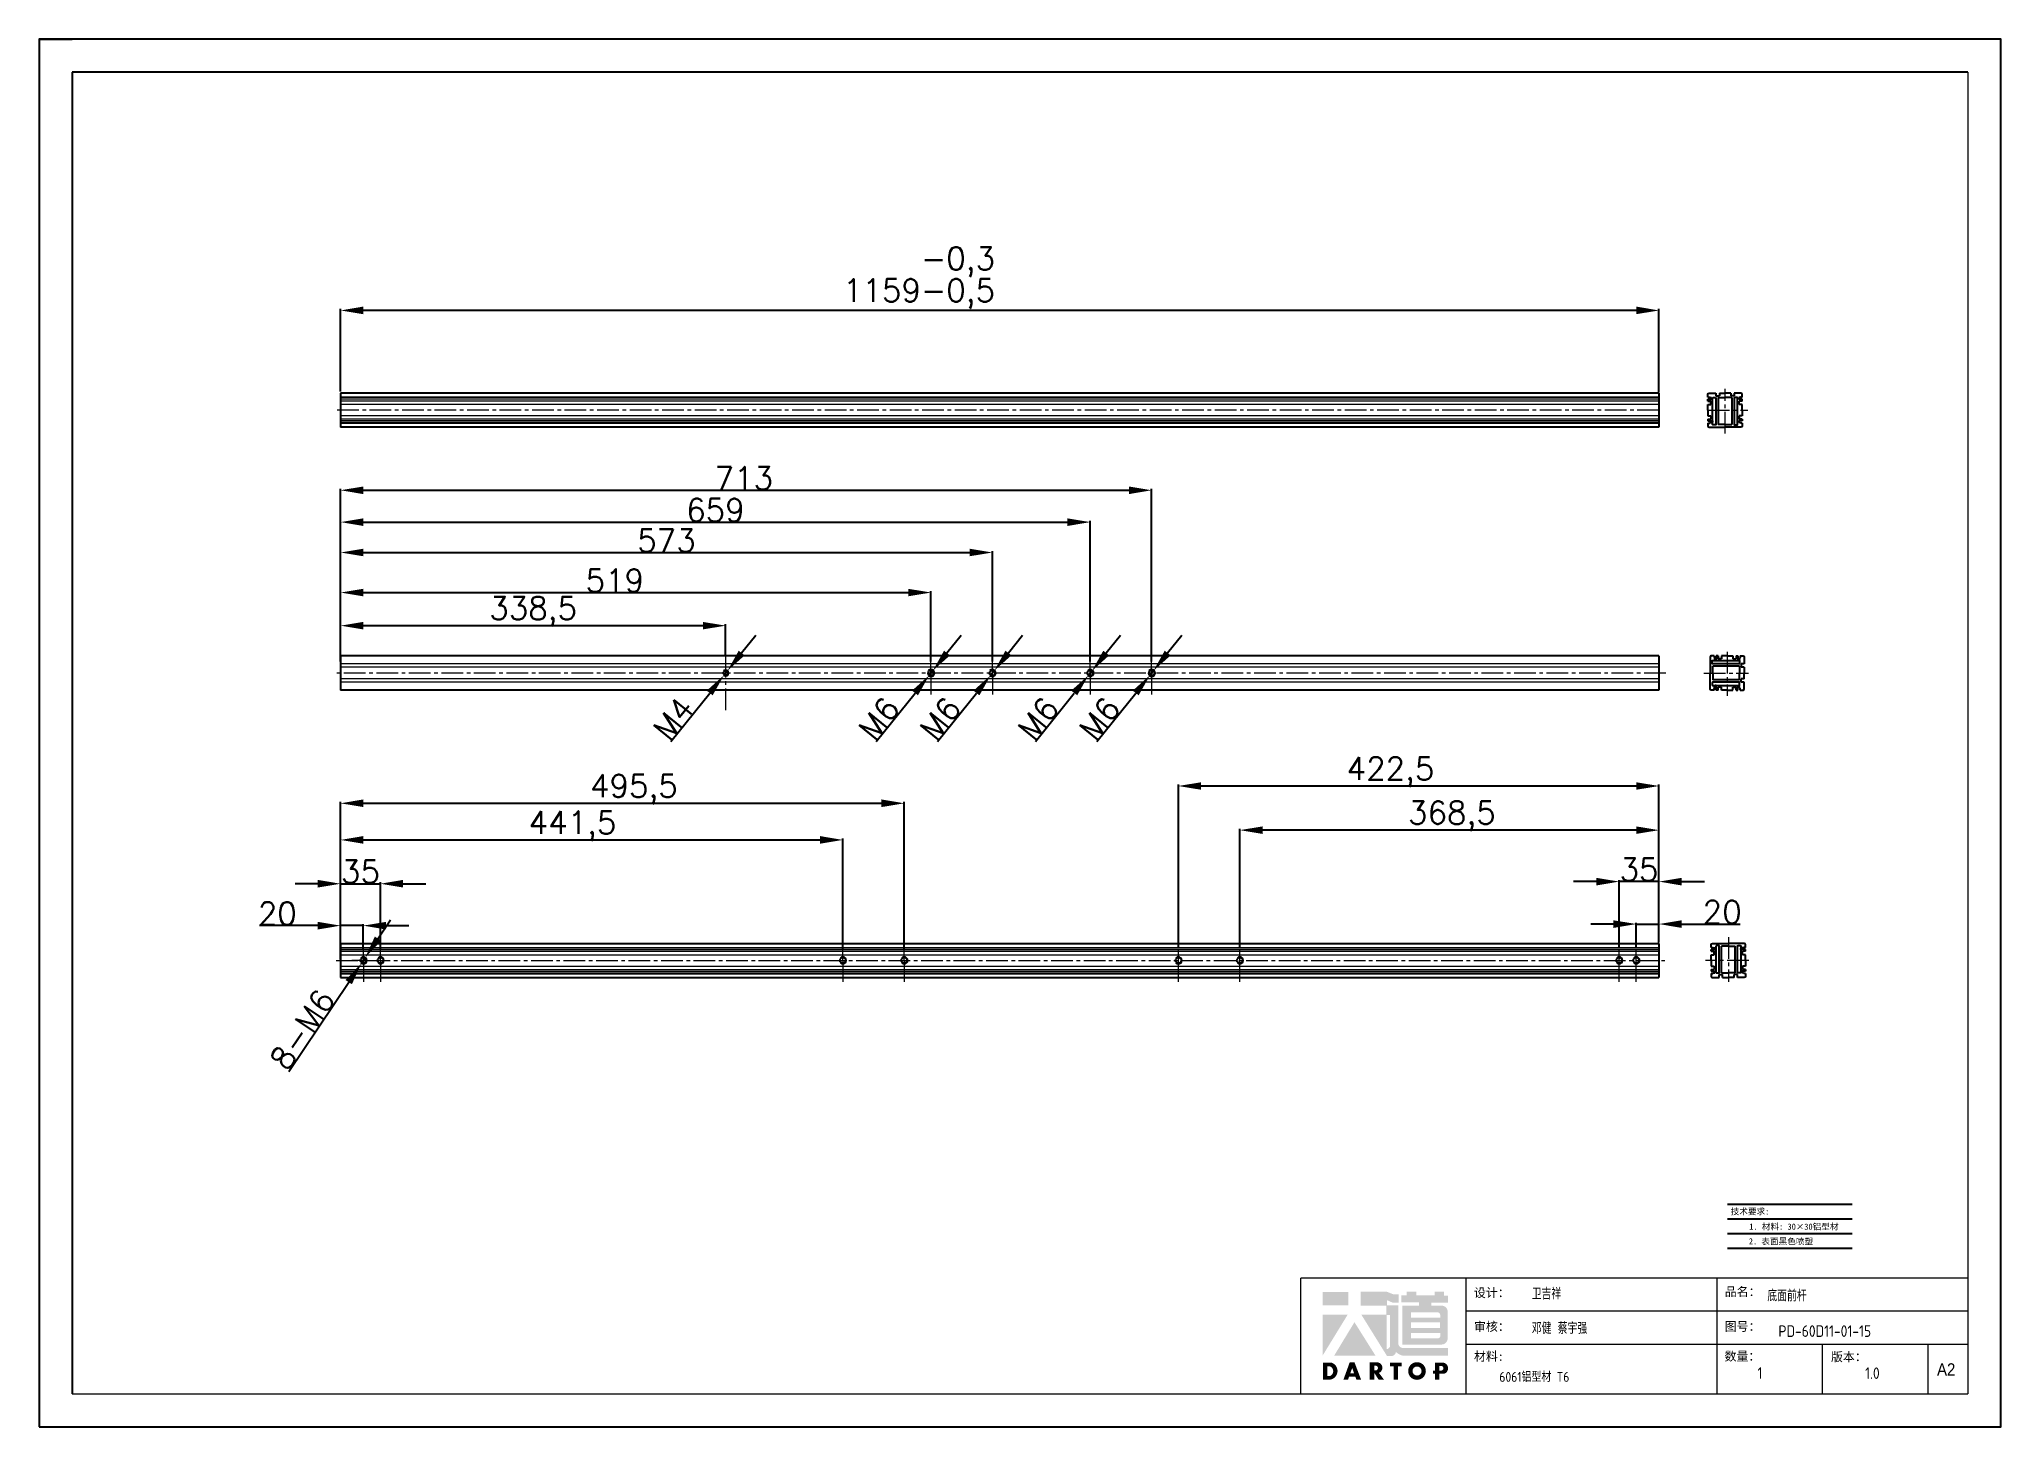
# Model space of a CAD drawing. Header units: millimetres. Extents: x -30327 to 34858, y 4015 to 75103.
# Drawn here: x 18021 to 19746, y 60062 to 61281 of the extents above; entities that cross this region are included whole.
import ezdxf
from ezdxf.enums import TextEntityAlignment as Align

# ---------------------------------------------------------------- set-up
doc = ezdxf.new("R2010")
doc.units = ezdxf.units.MM
doc.linetypes.add('CENTER2', pattern=[28.575, 19.05, -3.175, 3.175, -3.175])
doc.layers.add('A-TITLEBLOCK', color=7, linetype='Continuous', lineweight=18)
doc.layers.add('cen', color=1, linetype='CENTER2', lineweight=9)
for name, color, linetype in [('print', 30, 'Continuous'), ('red', 1, 'CENTER2'), ('yellow', 2, 'Continuous')]:
    doc.layers.add(name, color=color, linetype=linetype)
doc.styles.add('GB', font='GBENOR.SHX', dxfattribs={"bigfont": 'gbcbig.shx'})
doc.styles.add('HZ', font='')
doc.styles.add('SLDTEXTSTYLE0', font='simfang.ttf', dxfattribs={"bigfont": 'bigfont'})
doc.styles.add('SLDTEXTSTYLE1', font='Gothic.ttf', dxfattribs={"width": 0.913})
doc.styles.get("Standard").update_dxf_attribs({"font": 'txt', "bigfont": 'gbcbig.shx'})
doc.styles.get('HZ').set_extended_font_data('SimSun')
doc.dimstyles.new('ISO-25', dxfattribs={"dimtxt": 20, "dimasz": 20, "dimexe": 1.25, "dimexo": 0.625, "dimtad": 1, "dimtxsty": 'Standard', "dimcen": 2.5, "dimadec": 0, "dimazin": 0, "dimtfac": 1, "dimtmove": 0, "dimatfit": 3, "dimfxl": 0, "dimarcsym": 0})

msp = doc.modelspace()

# ---------------------------------------------------------------- texts
at = {"style": 'HZ'}
for s, height, p in [('技术要求:', 5.41769, (19525.4635, 60251.2179)), ('     1. 材料: 30×30铝型材  ', 5.417685, (19558.5071, 60237.8731)), ('    2. 表面黑色喷塑          ', 5.417685, (19563.713, 60224.9738))]:
    msp.add_text(s, height=height, dxfattribs=at).set_placement(p, align=Align.MIDDLE_CENTER)

# ---------------------------------------------------------------- blocks, each defined once
blk = doc.blocks.new('*D225')
at = {"layer": 'Defpoints', "color": 0, "transparency": 16777216}
for p in [(18286.4, 61043), (18286.4, 60971), (19445.4, 60970.4)]:
    blk.add_point(p, dxfattribs=at)
at = {"layer": 'yellow', "color": 0, "lineweight": -2, "transparency": 16777216}
for p, q in [((18286.4, 60971.7), (18286.4, 61044.3)), ((19445.4, 60971), (19445.4, 61044.3)), ((19425.4, 61043), (18306.4, 61043))]:
    blk.add_line(p, q, dxfattribs=at)
at = {"layer": 'yellow', "color": 0, "transparency": 16777216}
for points in [[(18306.4, 61046.4), (18306.4, 61039.7), (18286.4, 61043)], [(19425.4, 61046.4), (19425.4, 61039.7), (19445.4, 61043)]]:
    blk.add_solid(points, dxfattribs=at)
at = {"layer": 'yellow', "color": 0, "lineweight": 9, "transparency": 16777216, "insert": (18794.9, 61074.7), "char_height": 20, "attachment_point": 5}
blk.add_mtext('1159\\S-0,3^ -0,5;', dxfattribs=at)
blk = doc.blocks.new('*D226')
at = {"layer": 'Defpoints', "color": 0, "transparency": 16777216}
for p in [(18304.7, 60469.3), (18308.1, 60474.3)]:
    blk.add_point(p, dxfattribs=at)
at = {"layer": 'yellow', "color": 0, "lineweight": -2, "transparency": 16777216}
for p, q in [((18319.2, 60490.9), (18330.4, 60507.5)), ((18308.1, 60474.3), (18304.7, 60469.3)), ((18240.9, 60374.2), (18293.6, 60452.7))]:
    blk.add_line(p, q, dxfattribs=at)
at = {"layer": 'yellow', "color": 0, "transparency": 16777216}
for points in [[(18316.5, 60492.8), (18322, 60489.1), (18308.1, 60474.3)], [(18290.8, 60454.6), (18296.4, 60450.9), (18304.7, 60469.3)]]:
    blk.add_solid(points, dxfattribs=at)
at = {"layer": 'yellow', "color": 0, "lineweight": 9, "transparency": 16777216, "insert": (18252.8, 60411.1), "char_height": 20, "attachment_point": 5, "rotation": 56.1232}
blk.add_mtext('8-M6', dxfattribs=at)
blk = doc.blocks.new('*D227')
at = {"layer": 'Defpoints', "color": 0, "transparency": 16777216}
for p in [(19425.4, 60503.8), (19425.4, 60481.8), (19445.4, 60486.8)]:
    blk.add_point(p, dxfattribs=at)
at = {"layer": 'yellow', "color": 0, "lineweight": -2, "transparency": 16777216}
for p, q in [((19405.4, 60503.8), (19385.4, 60503.8)), ((19425.4, 60482.5), (19425.4, 60505)), ((19425.4, 60503.8), (19445.4, 60503.8)), ((19445.4, 60487.5), (19445.4, 60505)), ((19465.4, 60503.8), (19516.7, 60503.8))]:
    blk.add_line(p, q, dxfattribs=at)
at = {"layer": 'yellow', "color": 0, "transparency": 16777216}
for points in [[(19405.4, 60507.1), (19405.4, 60500.4), (19425.4, 60503.8)], [(19465.4, 60507.1), (19465.4, 60500.4), (19445.4, 60503.8)]]:
    blk.add_solid(points, dxfattribs=at)
at = {"layer": 'yellow', "color": 0, "lineweight": 9, "transparency": 16777216, "insert": (19501, 60514.4), "char_height": 20, "attachment_point": 5}
blk.add_mtext('20', dxfattribs=at)
blk = doc.blocks.new('*D228')
at = {"layer": 'Defpoints', "color": 0, "transparency": 16777216}
for p in [(18306.4, 60502.4), (18286.4, 60486.8), (18306.4, 60481.3)]:
    blk.add_point(p, dxfattribs=at)
at = {"layer": 'yellow', "color": 0, "lineweight": -2, "transparency": 16777216}
for p, q in [((18266.4, 60502.4), (18215.2, 60502.4)), ((18286.4, 60487.5), (18286.4, 60503.6)), ((18306.4, 60502.4), (18286.4, 60502.4)), ((18306.4, 60482), (18306.4, 60503.6)), ((18326.4, 60502.4), (18346.4, 60502.4))]:
    blk.add_line(p, q, dxfattribs=at)
at = {"layer": 'yellow', "color": 0, "transparency": 16777216}
for points in [[(18266.4, 60505.7), (18266.4, 60499), (18286.4, 60502.4)], [(18326.4, 60505.7), (18326.4, 60499), (18306.4, 60502.4)]]:
    blk.add_solid(points, dxfattribs=at)
at = {"layer": 'yellow', "color": 0, "lineweight": 9, "transparency": 16777216, "insert": (18230.8, 60513), "char_height": 20, "attachment_point": 5}
blk.add_mtext('20', dxfattribs=at)
blk = doc.blocks.new('*D473')
at = {"layer": 'Defpoints', "color": 0, "transparency": 16777216}
for p in [(18321.4, 60539.2), (18286.4, 60487.8), (18321.4, 60481.3)]:
    blk.add_point(p, dxfattribs=at)
at = {"layer": 'yellow', "color": 0, "lineweight": -2, "transparency": 16777216}
for p, q in [((18266.4, 60539.2), (18246.4, 60539.2)), ((18286.4, 60488.5), (18286.4, 60540.5)), ((18286.4, 60539.2), (18321.4, 60539.2)), ((18321.4, 60482), (18321.4, 60540.5)), ((18341.4, 60539.2), (18361.4, 60539.2))]:
    blk.add_line(p, q, dxfattribs=at)
at = {"layer": 'yellow', "color": 0, "transparency": 16777216}
for points in [[(18266.4, 60542.6), (18266.4, 60535.9), (18286.4, 60539.2)], [(18341.4, 60542.6), (18341.4, 60535.9), (18321.4, 60539.2)]]:
    blk.add_solid(points, dxfattribs=at)
at = {"layer": 'yellow', "color": 0, "lineweight": 9, "transparency": 16777216, "insert": (18303.9, 60549.9), "char_height": 20, "attachment_point": 5}
blk.add_mtext('35', dxfattribs=at)
blk = doc.blocks.new('*D474')
at = {"layer": 'Defpoints', "color": 0, "transparency": 16777216}
for p in [(18781.9, 60609.9), (18286.4, 60481.3), (18781.9, 60481.3)]:
    blk.add_point(p, dxfattribs=at)
at = {"layer": 'yellow', "color": 0, "lineweight": -2, "transparency": 16777216}
for p, q in [((18286.4, 60482), (18286.4, 60611.2)), ((18306.4, 60609.9), (18761.9, 60609.9)), ((18781.9, 60482), (18781.9, 60611.2))]:
    blk.add_line(p, q, dxfattribs=at)
at = {"layer": 'yellow', "color": 0, "transparency": 16777216}
for points in [[(18306.4, 60613.3), (18306.4, 60606.6), (18286.4, 60609.9)], [(18761.9, 60613.3), (18761.9, 60606.6), (18781.9, 60609.9)]]:
    blk.add_solid(points, dxfattribs=at)
at = {"layer": 'yellow', "color": 0, "lineweight": 9, "transparency": 16777216, "insert": (18544.3, 60622.2), "char_height": 20, "attachment_point": 5}
blk.add_mtext('495,5', dxfattribs=at)
blk = doc.blocks.new('*D475')
at = {"layer": 'Defpoints', "color": 0, "transparency": 16777216}
for p in [(19076.9, 60586.3), (19076.9, 60481.8), (19445.4, 60487.8)]:
    blk.add_point(p, dxfattribs=at)
at = {"layer": 'yellow', "color": 0, "lineweight": -2, "transparency": 16777216}
for p, q in [((19076.9, 60482.5), (19076.9, 60587.5)), ((19425.4, 60586.3), (19096.9, 60586.3)), ((19445.4, 60488.5), (19445.4, 60587.5))]:
    blk.add_line(p, q, dxfattribs=at)
at = {"layer": 'yellow', "color": 0, "transparency": 16777216}
for points in [[(19096.9, 60589.6), (19096.9, 60583), (19076.9, 60586.3)], [(19425.4, 60589.6), (19425.4, 60583), (19445.4, 60586.3)]]:
    blk.add_solid(points, dxfattribs=at)
at = {"layer": 'yellow', "color": 0, "lineweight": 9, "transparency": 16777216, "insert": (19263.4, 60598.6), "char_height": 20, "attachment_point": 5}
blk.add_mtext('368,5', dxfattribs=at)
blk = doc.blocks.new('*D476')
at = {"layer": 'Defpoints', "color": 0, "transparency": 16777216}
for p in [(19410.4, 60541.1), (19410.4, 60481.8), (19445.4, 60486.8)]:
    blk.add_point(p, dxfattribs=at)
at = {"layer": 'yellow', "color": 0, "lineweight": -2, "transparency": 16777216}
for p, q in [((19390.4, 60541.1), (19370.4, 60541.1)), ((19410.4, 60482.5), (19410.4, 60542.3)), ((19445.4, 60541.1), (19410.4, 60541.1)), ((19445.4, 60487.5), (19445.4, 60542.3)), ((19465.4, 60541.1), (19485.4, 60541.1))]:
    blk.add_line(p, q, dxfattribs=at)
at = {"layer": 'yellow', "color": 0, "transparency": 16777216}
for points in [[(19390.4, 60544.4), (19390.4, 60537.7), (19410.4, 60541.1)], [(19465.4, 60544.4), (19465.4, 60537.7), (19445.4, 60541.1)]]:
    blk.add_solid(points, dxfattribs=at)
at = {"layer": 'yellow', "color": 0, "lineweight": 9, "transparency": 16777216, "insert": (19427.9, 60551.7), "char_height": 20, "attachment_point": 5}
blk.add_mtext('35', dxfattribs=at)
blk = doc.blocks.new('*D628')
at = {"layer": 'Defpoints', "color": 0, "transparency": 16777216}
for p in [(18624.9, 60766), (18286.4, 60739.4), (18624.9, 60740)]:
    blk.add_point(p, dxfattribs=at)
at = {"layer": 'yellow', "color": 0, "lineweight": -2, "transparency": 16777216}
for p, q in [((18286.4, 60740), (18286.4, 60767.3)), ((18306.4, 60766), (18604.9, 60766)), ((18624.9, 60740.6), (18624.9, 60767.3))]:
    blk.add_line(p, q, dxfattribs=at)
at = {"layer": 'yellow', "color": 0, "transparency": 16777216}
for points in [[(18306.4, 60769.3), (18306.4, 60762.7), (18286.4, 60766)], [(18604.9, 60769.3), (18604.9, 60762.7), (18624.9, 60766)]]:
    blk.add_solid(points, dxfattribs=at)
at = {"layer": 'yellow', "color": 0, "lineweight": 9, "transparency": 16777216, "insert": (18455.7, 60778.3), "char_height": 20, "attachment_point": 5}
blk.add_mtext('338,5', dxfattribs=at)
blk = doc.blocks.new('*D629')
at = {"layer": 'Defpoints', "color": 0, "transparency": 16777216}
for p in [(18623.4, 60722.4), (18626.5, 60726.3)]:
    blk.add_point(p, dxfattribs=at)
at = {"layer": 'yellow', "color": 0, "lineweight": -2, "transparency": 16777216}
for p, q in [((18639, 60742), (18651.5, 60757.6)), ((18626.5, 60726.3), (18623.4, 60722.4)), ((18576.7, 60664.2), (18610.9, 60706.8))]:
    blk.add_line(p, q, dxfattribs=at)
at = {"layer": 'yellow', "color": 0, "transparency": 16777216}
for points in [[(18636.4, 60744), (18641.6, 60739.9), (18626.5, 60726.3)], [(18608.3, 60708.9), (18613.5, 60704.8), (18623.4, 60722.4)]]:
    blk.add_solid(points, dxfattribs=at)
at = {"layer": 'yellow', "color": 0, "lineweight": 9, "transparency": 16777216, "insert": (18579.2, 60684.4), "char_height": 20, "attachment_point": 5, "rotation": 51.296}
blk.add_mtext('M4', dxfattribs=at)
blk = doc.blocks.new('*D1187')
at = {"layer": 'Defpoints', "color": 0, "transparency": 16777216}
for p in [(18727.9, 60577.7), (18727.9, 60481.3), (18286.4, 60471.8)]:
    blk.add_point(p, dxfattribs=at)
at = {"layer": 'yellow', "color": 0, "lineweight": -2, "transparency": 16777216}
for p, q in [((18286.4, 60472.5), (18286.4, 60579)), ((18727.9, 60482), (18727.9, 60579)), ((18306.4, 60577.7), (18707.9, 60577.7))]:
    blk.add_line(p, q, dxfattribs=at)
at = {"layer": 'yellow', "color": 0, "transparency": 16777216}
for points in [[(18306.4, 60581.1), (18306.4, 60574.4), (18286.4, 60577.7)], [(18707.9, 60581.1), (18707.9, 60574.4), (18727.9, 60577.7)]]:
    blk.add_solid(points, dxfattribs=at)
at = {"layer": 'yellow', "color": 0, "lineweight": 9, "transparency": 16777216, "insert": (18490.3, 60590), "char_height": 20, "attachment_point": 5}
blk.add_mtext('441,5', dxfattribs=at)
blk = doc.blocks.new('*D1188')
at = {"layer": 'Defpoints', "color": 0, "transparency": 16777216}
for p in [(19022.9, 60625.1), (19022.9, 60481.8), (19445.4, 60486.8)]:
    blk.add_point(p, dxfattribs=at)
at = {"layer": 'yellow', "color": 0, "lineweight": -2, "transparency": 16777216}
for p, q in [((19022.9, 60482.5), (19022.9, 60626.3)), ((19425.4, 60625.1), (19042.9, 60625.1)), ((19445.4, 60487.5), (19445.4, 60626.3))]:
    blk.add_line(p, q, dxfattribs=at)
at = {"layer": 'yellow', "color": 0, "transparency": 16777216}
for points in [[(19042.9, 60628.4), (19042.9, 60621.8), (19022.9, 60625.1)], [(19425.4, 60628.4), (19425.4, 60621.8), (19445.4, 60625.1)]]:
    blk.add_solid(points, dxfattribs=at)
at = {"layer": 'yellow', "color": 0, "lineweight": 9, "transparency": 16777216, "insert": (19209.4, 60637.4), "char_height": 20, "attachment_point": 5}
blk.add_mtext('422,5', dxfattribs=at)
blk = doc.blocks.new('*D1197')
at = {"layer": 'Defpoints', "color": 0, "transparency": 16777216}
for p in [(18859.4, 60830.3), (18286.4, 60733.9), (18859.4, 60733.9)]:
    blk.add_point(p, dxfattribs=at)
at = {"layer": 'yellow', "color": 0, "lineweight": -2, "transparency": 16777216}
for p, q in [((18286.4, 60734.5), (18286.4, 60831.5)), ((18306.4, 60830.3), (18839.4, 60830.3)), ((18859.4, 60734.5), (18859.4, 60831.5))]:
    blk.add_line(p, q, dxfattribs=at)
at = {"layer": 'yellow', "color": 0, "transparency": 16777216}
for points in [[(18306.4, 60833.6), (18306.4, 60827), (18286.4, 60830.3)], [(18839.4, 60833.6), (18839.4, 60827), (18859.4, 60830.3)]]:
    blk.add_solid(points, dxfattribs=at)
at = {"layer": 'yellow', "color": 0, "lineweight": 9, "transparency": 16777216, "insert": (18572.9, 60840.9), "char_height": 20, "attachment_point": 5}
blk.add_mtext('573', dxfattribs=at)
blk = doc.blocks.new('*D1198')
at = {"layer": 'Defpoints', "color": 0, "transparency": 16777216}
for p in [(18999.4, 60885), (18286.4, 60740.4), (18999.4, 60733.9)]:
    blk.add_point(p, dxfattribs=at)
at = {"layer": 'yellow', "color": 0, "lineweight": -2, "transparency": 16777216}
for p, q in [((18286.4, 60741), (18286.4, 60886.2)), ((18306.4, 60885), (18979.4, 60885)), ((18999.4, 60734.5), (18999.4, 60886.2))]:
    blk.add_line(p, q, dxfattribs=at)
at = {"layer": 'yellow', "color": 0, "transparency": 16777216}
for points in [[(18306.4, 60888.3), (18306.4, 60881.6), (18286.4, 60885)], [(18979.4, 60888.3), (18979.4, 60881.6), (18999.4, 60885)]]:
    blk.add_solid(points, dxfattribs=at)
at = {"layer": 'yellow', "color": 0, "lineweight": 9, "transparency": 16777216, "insert": (18640.9, 60895.6), "char_height": 20, "attachment_point": 5}
blk.add_mtext('713', dxfattribs=at)
blk = doc.blocks.new('*D1199')
at = {"layer": 'Defpoints', "color": 0, "transparency": 16777216}
for p in [(18857.9, 60722.4), (18861, 60726.3)]:
    blk.add_point(p, dxfattribs=at)
at = {"layer": 'yellow', "color": 0, "lineweight": -2, "transparency": 16777216}
for p, q in [((18873.5, 60742), (18886, 60757.6)), ((18861, 60726.3), (18857.9, 60722.4)), ((18811.2, 60664.2), (18845.4, 60706.8))]:
    blk.add_line(p, q, dxfattribs=at)
at = {"layer": 'yellow', "color": 0, "transparency": 16777216}
for points in [[(18870.9, 60744), (18876.1, 60739.9), (18861, 60726.3)], [(18842.8, 60708.9), (18848, 60704.8), (18857.9, 60722.4)]]:
    blk.add_solid(points, dxfattribs=at)
at = {"layer": 'yellow', "color": 0, "lineweight": 9, "transparency": 16777216, "insert": (18813.7, 60684.4), "char_height": 20, "attachment_point": 5, "rotation": 51.296}
blk.add_mtext('M6', dxfattribs=at)
blk = doc.blocks.new('*D1200')
at = {"layer": 'Defpoints', "color": 0, "transparency": 16777216}
for p in [(18997.9, 60722.4), (19001, 60726.3)]:
    blk.add_point(p, dxfattribs=at)
at = {"layer": 'yellow', "color": 0, "lineweight": -2, "transparency": 16777216}
for p, q in [((19013.5, 60742), (19026, 60757.6)), ((19001, 60726.3), (18997.9, 60722.4)), ((18951.2, 60664.2), (18985.4, 60706.8))]:
    blk.add_line(p, q, dxfattribs=at)
at = {"layer": 'yellow', "color": 0, "transparency": 16777216}
for points in [[(19010.9, 60744), (19016.1, 60739.9), (19001, 60726.3)], [(18982.8, 60708.9), (18988, 60704.8), (18997.9, 60722.4)]]:
    blk.add_solid(points, dxfattribs=at)
at = {"layer": 'yellow', "color": 0, "lineweight": 9, "transparency": 16777216, "insert": (18953.7, 60684.4), "char_height": 20, "attachment_point": 5, "rotation": 51.296}
blk.add_mtext('M6', dxfattribs=at)
blk = doc.blocks.new('*D1201')
at = {"layer": 'Defpoints', "color": 0, "transparency": 16777216}
for p in [(18805.4, 60795.1), (18286.4, 60739.4), (18805.4, 60733.9)]:
    blk.add_point(p, dxfattribs=at)
at = {"layer": 'yellow', "color": 0, "lineweight": -2, "transparency": 16777216}
for p, q in [((18286.4, 60740), (18286.4, 60796.4)), ((18306.4, 60795.1), (18785.4, 60795.1)), ((18805.4, 60734.5), (18805.4, 60796.4))]:
    blk.add_line(p, q, dxfattribs=at)
at = {"layer": 'yellow', "color": 0, "transparency": 16777216}
for points in [[(18306.4, 60798.4), (18306.4, 60791.8), (18286.4, 60795.1)], [(18785.4, 60798.4), (18785.4, 60791.8), (18805.4, 60795.1)]]:
    blk.add_solid(points, dxfattribs=at)
at = {"layer": 'yellow', "color": 0, "lineweight": 9, "transparency": 16777216, "insert": (18527.6, 60805.7), "char_height": 20, "attachment_point": 5}
blk.add_mtext('519', dxfattribs=at)
blk = doc.blocks.new('*D1202')
at = {"layer": 'Defpoints', "color": 0, "transparency": 16777216}
for p in [(18945.4, 60857), (18286.4, 60745.9), (18945.4, 60733.9)]:
    blk.add_point(p, dxfattribs=at)
at = {"layer": 'yellow', "color": 0, "lineweight": -2, "transparency": 16777216}
for p, q in [((18286.4, 60746.5), (18286.4, 60858.2)), ((18306.4, 60857), (18925.4, 60857)), ((18945.4, 60734.5), (18945.4, 60858.2))]:
    blk.add_line(p, q, dxfattribs=at)
at = {"layer": 'yellow', "color": 0, "transparency": 16777216}
for points in [[(18306.4, 60860.3), (18306.4, 60853.6), (18286.4, 60857)], [(18925.4, 60860.3), (18925.4, 60853.6), (18945.4, 60857)]]:
    blk.add_solid(points, dxfattribs=at)
at = {"layer": 'yellow', "color": 0, "lineweight": 9, "transparency": 16777216, "insert": (18615.9, 60867.6), "char_height": 20, "attachment_point": 5}
blk.add_mtext('659', dxfattribs=at)
blk = doc.blocks.new('*D1203')
at = {"layer": 'Defpoints', "color": 0, "transparency": 16777216}
for p in [(18803.9, 60722.4), (18807, 60726.3)]:
    blk.add_point(p, dxfattribs=at)
at = {"layer": 'yellow', "color": 0, "lineweight": -2, "transparency": 16777216}
for p, q in [((18819.5, 60742), (18832, 60757.6)), ((18807, 60726.3), (18803.9, 60722.4)), ((18757.2, 60664.2), (18791.4, 60706.8))]:
    blk.add_line(p, q, dxfattribs=at)
at = {"layer": 'yellow', "color": 0, "transparency": 16777216}
for points in [[(18816.9, 60744), (18822.1, 60739.9), (18807, 60726.3)], [(18788.8, 60708.9), (18794, 60704.8), (18803.9, 60722.4)]]:
    blk.add_solid(points, dxfattribs=at)
at = {"layer": 'yellow', "color": 0, "lineweight": 9, "transparency": 16777216, "insert": (18759.7, 60684.4), "char_height": 20, "attachment_point": 5, "rotation": 51.296}
blk.add_mtext('M6', dxfattribs=at)
blk = doc.blocks.new('*D1204')
at = {"layer": 'Defpoints', "color": 0, "transparency": 16777216}
for p in [(18943.9, 60722.4), (18947, 60726.3)]:
    blk.add_point(p, dxfattribs=at)
at = {"layer": 'yellow', "color": 0, "lineweight": -2, "transparency": 16777216}
for p, q in [((18959.5, 60742), (18972, 60757.6)), ((18947, 60726.3), (18943.9, 60722.4)), ((18897.2, 60664.2), (18931.4, 60706.8))]:
    blk.add_line(p, q, dxfattribs=at)
at = {"layer": 'yellow', "color": 0, "transparency": 16777216}
for points in [[(18956.9, 60744), (18962.1, 60739.9), (18947, 60726.3)], [(18928.8, 60708.9), (18934, 60704.8), (18943.9, 60722.4)]]:
    blk.add_solid(points, dxfattribs=at)
at = {"layer": 'yellow', "color": 0, "lineweight": 9, "transparency": 16777216, "insert": (18899.7, 60684.4), "char_height": 20, "attachment_point": 5, "rotation": 51.296}
blk.add_mtext('M6', dxfattribs=at)
blk = doc.blocks.new('Dartop Logo')
at = {"true_color": 0xc40018}
h = blk.add_hatch(color=12, dxfattribs=at)
h.set_gradient(color1=(196, 0, 24), color2=(196, 0, 24), tint=1)
h.paths.add_polyline_path([(30.39, -3.87), (33.08, -5.04), (35.99, -5.04), (35.99, -1.19), (33.59, -1.19), (30.46, 0.05), (17.94, 0.05), (17.94, -6.46), (30.12, -6.46), (30.12, -6.59), (30.12, -10.75), (18.31, -10.75), (30.46, -30.31), (32.87, -30.31, 0.279375), (34.63, -28.6), (34.63, -28.51), (34.84, -28.51, 0.143145), (38.15, -30.2), (59.27, -30.2), (59.27, -26.49), (38.06, -26.49, -0.414214), (35.75, -24.18), (35.75, -6.26), (30.39, -6.26)])
h.paths.add_polyline_path([(30.25, -10.84), (31.8, -10.84), (31.8, -26.02, -0.088936), (30.9, -26.94), (30.24, -26.94)], flags=16)
h = blk.add_hatch(color=12, dxfattribs=at)
h.set_gradient(color1=(196, 0, 24), color2=(196, 0, 24), tint=1)
h.paths.add_polyline_path([(59.24, -1.73), (57.36, -1.73), (57.36, 0.06), (53.06, 0.06), (53.06, -1.64), (44.29, -1.64), (44.29, 0.15), (39.7, 0.15), (39.7, -1.67), (37.16, -1.67), (37.16, -4.97), (45.54, -4.97), (45.54, -6.42), (37.73, -6.42), (37.73, -24.88), (56.26, -24.88, 0.414214), (59.15, -21.99), (59.15, -9.35, 0.414214), (56.26, -6.46), (51.36, -6.46), (51.36, -5.03), (59.24, -5.03)])
h.paths.add_polyline_path([(54.21, -9.59, -0.414214), (55.66, -11.04), (55.66, -12.1), (41.79, -12.1), (41.79, -9.59)], flags=16)
h.paths.add_polyline_path([(55.57, -14.33), (55.57, -17.01), (41.88, -17.01), (41.88, -14.33)], flags=16)
h.paths.add_polyline_path([(55.75, -19.43), (55.75, -20.57, -0.414214), (54.3, -22.02), (41.88, -22.02), (41.88, -19.43)], flags=16)
h = blk.add_hatch(color=12, dxfattribs=at)
h.set_gradient(color1=(196, 0, 24), color2=(196, 0, 24), tint=1)
h.paths.add_polyline_path([(12.18, 0), (0, 0), (0, -6.37), (12.18, -6.37)])
h = blk.add_hatch(color=12, dxfattribs=at)
h.set_gradient(color1=(196, 0, 24), color2=(196, 0, 24), tint=1)
h.paths.add_polyline_path([(11.79, -10.83), (0.03, -10.83), (0.03, -30.03)])
h = blk.add_hatch(color=12, dxfattribs=at)
h.set_gradient(color1=(196, 0, 24), color2=(196, 0, 24), tint=1)
h.paths.add_polyline_path([(15.05, -14.31), (5.44, -30.15), (25.01, -30.15)])
at = {"true_color": 0x646464}
h = blk.add_hatch(color=251, dxfattribs=at)
h.set_gradient(color1=(100, 100, 100), color2=(100, 100, 100), tint=1)
h.paths.add_polyline_path([(4.15, -33.43), (0.11, -33.43), (0.11, -41.5), (3.51, -41.5, 0.793016)])
h.paths.add_polyline_path([(3.57, -39.73), (2.16, -39.73), (2.16, -35.19), (3.42, -35.19, -0.671361)], flags=16)
h = blk.add_hatch(color=251, dxfattribs=at)
h.set_gradient(color1=(100, 100, 100), color2=(100, 100, 100), tint=1)
h.paths.add_polyline_path([(15.08, -33.36), (12.78, -33.36), (9.82, -41.51), (12, -41.51), (12.51, -40.06), (15.46, -40.06), (15.99, -41.52), (18.19, -41.52)])
h.paths.add_polyline_path([(14.9, -38.51), (13.07, -38.51), (13.97, -35.95)], flags=16)
h = blk.add_hatch(color=251, dxfattribs=at)
h.set_gradient(color1=(100, 100, 100), color2=(100, 100, 100), tint=1)
h.paths.add_polyline_path([(26.27, -33.36), (22.3, -33.36), (22.3, -41.51), (24.4, -41.51), (24.4, -38.28), (26.55, -41.54), (29.09, -41.54), (26.61, -38.3, 0.744055)])
h.paths.add_polyline_path([(24.38, -37.08), (24.38, -34.94), (25.32, -34.94, -0.796809), (25.3, -37.08)], flags=16)
h = blk.add_hatch(color=251, dxfattribs=at)
h.set_gradient(color1=(100, 100, 100), color2=(100, 100, 100), tint=1)
h.paths.add_polyline_path([(37.44, -33.4), (31.88, -33.4), (31.88, -35.16), (33.61, -35.16), (33.61, -41.52), (35.69, -41.52), (35.69, -35.16), (37.44, -35.16)])
h = blk.add_hatch(color=251, dxfattribs=at)
h.set_gradient(color1=(100, 100, 100), color2=(100, 100, 100), tint=1)
h.paths.add_polyline_path([(40.46, -37.41, 1), (48.83, -37.41, 1)])
h.paths.add_polyline_path([(46.8, -37.41, -1), (42.5, -37.41, -1)], flags=16)
h = blk.add_hatch(color=251, dxfattribs=at)
h.set_gradient(color1=(100, 100, 100), color2=(100, 100, 100), tint=1)
h.paths.add_polyline_path([(56.85, -33.38), (56.73, -33.38), (53.19, -33.38), (53.19, -37.19), (52.26, -37.19), (52.26, -38.73), (53.18, -38.73), (53.18, -41.5), (55.24, -41.5), (55.24, -38.72), (57.51, -38.72, 0.812304)])
h.paths.add_polyline_path([(55.21, -37.18), (55.21, -35.05), (56.39, -35.05, -0.778213), (56.27, -37.18)], flags=16)
blk = doc.blocks.new('DT-A2-TITLE')
for p, q in [((594, 420), (0, 420)), ((0, 420), (0, 420)), ((0, 420), (0, 0)), ((0, 420), (10, 420)), ((594, 0), (594, 420)), ((10, 410), (10, 10)), ((584, 410), (10, 410))]:
    blk.add_line(p, q)
at = {"layer": 'A-TITLEBLOCK', "color": 7}
for p, q in [((584, 410), (584, 10)), ((594, 0), (594, 297)), ((382, 10), (382, 45)), ((584, 45), (382, 45)), ((432, 45), (432, 10)), ((508, 45), (508, 10)), ((584, 35), (432, 35)), ((432, 25), (584.08, 25)), ((540, 10), (540, 25)), ((572, 10), (572, 25)), ((10, 10), (584, 10)), ((0, 0), (594, 0))]:
    blk.add_line(p, q, dxfattribs=at)
at = {"layer": 'A-TITLEBLOCK', "xscale": 0.6400000000000001, "yscale": 0.6400000000000001, "zscale": 0.6400000000000001}
blk.add_blockref('Dartop Logo', (388.65, 40.81), dxfattribs=at)
at = {"style": 'GB'}
for tag, p, height in [('#设计', (451.96, 38.52), 3.5), ('#品名', (523.32, 37.95), 3.5), ('#审核', (451.99, 28.1), 3.5), ('#图号', (526.67, 27.2), 3.5), ('#数量', (520.33, 14.51), 3.5), ('#版本', (552.92, 14.47), 3.5), ('#材料说明', (442.15, 13.59), 3)]:
    blk.add_attdef(tag, p, '', height=height, dxfattribs=at)
at = {"layer": 'A-TITLEBLOCK', "color": 7, "attachment_point": 1}
for s, insert, char_height, style in [('设计：', (434.47, 41.87), 2.646, 'SLDTEXTSTYLE0'), ('品名：', (510.43, 42.19), 2.646, 'SLDTEXTSTYLE0'), ('审核：', (434.47, 31.64), 2.646, 'SLDTEXTSTYLE0'), ('图号：', (510.4, 31.66), 2.646, 'SLDTEXTSTYLE0'), ('材料:', (434.47, 22.62), 2.646, 'SLDTEXTSTYLE0'), ('数量：', (510.35, 22.64), 2.646, 'SLDTEXTSTYLE0'), ('版本：', (542.59, 22.48), 2.646, 'SLDTEXTSTYLE0'), ('A2', (574.7, 19.21), 3.704, 'SLDTEXTSTYLE1')]:
    blk.add_mtext(s, dxfattribs=dict(at, insert=insert, char_height=char_height, style=style))

# ---------------------------------------------------------------- dimensions: what is measured, and where the dimension line sits
at = {"layer": 'yellow', "lineweight": 9}
dim = msp.add_linear_dim(base=(18286.4213, 61043.0204), p1=(19445.4213, 60970.4022), p2=(18286.4213, 60971.0272), dimstyle='ISO-25', override={"dimgap": 5, "dimtol": 1, "dimlim": 0, "dimtp": -0.3, "dimtm": 0.5}, dxfattribs=at)
dim.commit()
dim.dimension.update_dxf_attribs({"geometry": '*D225', "text_midpoint": (18794.9213, 61043.0204), "dimtype": 160})
for base, p1, p2, picture, middle in [((18999.4213, 60884.9698), (18286.4213, 60740.3964), (18999.4213, 60733.8964), '*D1198', (18640.9249, 60884.9698)), ((18945.4213, 60856.9503), (18286.4213, 60745.8964), (18945.4213, 60733.8964), '*D1202', (18615.9213, 60856.9503)), ((18859.4213, 60830.2963), (18286.4213, 60733.8964), (18859.4213, 60733.8964), '*D1197', (18572.9213, 60830.2963)), ((18805.4213, 60795.1046), (18286.4213, 60739.3964), (18805.4213, 60733.8964), '*D1201', (18527.5915, 60795.1046)), ((18624.9213, 60766.0078), (18286.4213, 60739.3964), (18624.9213, 60740.0214), '*D628', (18455.6713, 60766.0078)), ((18781.9213, 60609.9293), (18286.4213, 60481.3312), (18781.9213, 60481.3312), '*D474', (18544.3451, 60609.9293)), ((18727.9213, 60577.731), (18286.4213, 60471.8312), (18727.9213, 60481.3312), '*D1187', (18490.3451, 60577.731)), ((18321.4213, 60539.2492), (18286.4213, 60487.8312), (18321.4213, 60481.3312), '*D473', (18303.9213, 60539.2492)), ((18306.4213, 60502.363), (18286.4213, 60486.8312), (18306.4213, 60481.3312), '*D228', (18230.7963, 60502.363))]:
    dim = msp.add_linear_dim(base=base, p1=p1, p2=p2, dimstyle='ISO-25', dxfattribs=at)
    dim.commit()
    dim.dimension.update_dxf_attribs({"geometry": picture, "text_midpoint": middle, "dimtype": 160})
for p1, p2, text, picture, middle in [((18626.4845, 60726.3474), (18623.358, 60722.4455), 'M4', '*D629', (18579.2421, 60684.3796)), ((18806.9845, 60726.3474), (18803.858, 60722.4455), 'M6', '*D1203', (18759.7421, 60684.3796)), ((18860.9845, 60726.3474), (18857.858, 60722.4455), 'M6', '*D1199', (18813.7421, 60684.3796)), ((18946.9845, 60726.3474), (18943.858, 60722.4455), 'M6', '*D1204', (18899.7421, 60684.3796)), ((19000.9845, 60726.3474), (18997.858, 60722.4455), 'M6', '*D1200', (18953.7421, 60684.3796)), ((18308.0935, 60474.3219), (18304.749, 60469.3405), '8-M6', '*D226', (18252.8447, 60411.0925))]:
    dim = msp.add_diameter_dim_2p(p1=p1, p2=p2, text=text, dimstyle='ISO-25', dxfattribs=at)
    dim.commit()
    dim.dimension.update_dxf_attribs({"geometry": picture, "text_midpoint": middle})
for base, p1, p2, picture, middle in [((19022.9213, 60625.0899), (19445.4213, 60486.8312), (19022.9213, 60481.8312), '*D1188', (19209.4213, 60625.0899)), ((19076.9213, 60586.2867), (19445.4213, 60487.8312), (19076.9213, 60481.8312), '*D475', (19263.4213, 60586.2867)), ((19410.4213, 60541.0578), (19445.4213, 60486.8312), (19410.4213, 60481.8312), '*D476', (19427.9213, 60541.0578)), ((19425.4213, 60503.7508), (19445.4213, 60486.8312), (19425.4213, 60481.8312), '*D227', (19501.0463, 60503.7508))]:
    dim = msp.add_linear_dim(base=base, p1=p1, p2=p2, angle=180, dimstyle='ISO-25', dxfattribs=at)
    dim.commit()
    dim.dimension.update_dxf_attribs({"geometry": picture, "text_midpoint": middle, "dimtype": 160})

# ---------------------------------------------------------------- linework, layer by layer
for p, q in [((19445.4213, 60970.4022), (18286.4213, 60970.4022)), ((18286.4213, 60970.4022), (18286.4213, 60940.4022)), ((19445.4213, 60970.4022), (19445.4213, 60940.4022)), ((19488.5009, 60966.9022), (19490.0009, 60966.9022)), ((19488.5009, 60964.9022), (19491.5009, 60964.9022)), ((19488.5009, 60963.4022), (19488.5009, 60964.9022)), ((19488.5009, 60963.4022), (19491.0009, 60963.4022)), ((19488.5009, 60960.4022), (19491.0009, 60960.4022)), ((19488.5009, 60955.4022), (19488.5009, 60960.4022)), ((19491.0009, 60966.4022), (19491.5009, 60966.4022)), ((19491.0009, 60960.4022), (19491.0009, 60963.4022)), ((19491.5009, 60964.9022), (19491.5009, 60966.4022)), ((19492.5009, 60964.9022), (19492.5009, 60965.9022)), ((19495.5009, 60967.9022), (19498.5009, 60967.9022)), ((19497.5009, 60966.4022), (19498.5009, 60966.4022)), ((19498.5009, 60970.4022), (19503.5009, 60970.4022)), ((19498.5009, 60966.4022), (19503.5009, 60966.4022)), ((19508.5009, 60970.4022), (19503.5009, 60970.4022)), ((19508.5009, 60966.4022), (19503.5009, 60966.4022)), ((19511.5009, 60967.9022), (19508.5009, 60967.9022)), ((19509.5009, 60966.4022), (19508.5009, 60966.4022)), ((19514.5009, 60964.9022), (19514.5009, 60965.9022)), ((19515.5009, 60964.9022), (19515.5009, 60966.4022)), ((19516.0009, 60966.4022), (19515.5009, 60966.4022)), ((19518.5009, 60964.9022), (19515.5009, 60964.9022)), ((19516.0009, 60960.4022), (19516.0009, 60963.4022)), ((19518.5009, 60963.4022), (19516.0009, 60963.4022)), ((19518.5009, 60960.4022), (19516.0009, 60960.4022)), ((19518.5009, 60966.9022), (19517.0009, 60966.9022)), ((19518.5009, 60963.4022), (19518.5009, 60964.9022)), ((19518.5009, 60955.4022), (19518.5009, 60960.4022)), ((19488.5009, 60955.4022), (19488.5009, 60950.4022)), ((19488.5009, 60950.4022), (19491.0009, 60950.4022)), ((19488.5009, 60947.4022), (19491.0009, 60947.4022)), ((19488.5009, 60947.4022), (19488.5009, 60945.9022)), ((19488.5009, 60945.9022), (19491.5009, 60945.9022)), ((19488.5009, 60943.9022), (19490.0009, 60943.9022)), ((19491.0009, 60950.4022), (19491.0009, 60947.4022)), ((19491.0009, 60944.4022), (19491.5009, 60944.4022)), ((19491.5009, 60945.9022), (19491.5009, 60944.4022)), ((19492.5009, 60945.9022), (19492.5009, 60944.9022)), ((19503.5009, 60942.9022), (19497.5009, 60942.9022)), ((19503.5009, 60942.9022), (19509.5009, 60942.9022)), ((19514.5009, 60945.9022), (19514.5009, 60944.9022)), ((19515.5009, 60945.9022), (19515.5009, 60944.4022)), ((19518.5009, 60945.9022), (19515.5009, 60945.9022)), ((19516.0009, 60944.4022), (19515.5009, 60944.4022)), ((19518.5009, 60950.4022), (19516.0009, 60950.4022)), ((19516.0009, 60950.4022), (19516.0009, 60947.4022)), ((19518.5009, 60947.4022), (19516.0009, 60947.4022)), ((19518.5009, 60943.9022), (19517.0009, 60943.9022)), ((19518.5009, 60955.4022), (19518.5009, 60950.4022)), ((19518.5009, 60947.4022), (19518.5009, 60945.9022)), ((19445.4213, 60940.4022), (18286.4213, 60940.4022)), ((19445.4213, 60739.3964), (18286.4213, 60739.3964)), ((18286.4213, 60739.3964), (18286.4213, 60709.3964)), ((19445.4213, 60739.3964), (19445.4213, 60709.3964)), ((19493.8121, 60739.3964), (19493.8121, 60737.8964)), ((19494.3121, 60736.8964), (19494.3121, 60736.3964)), ((19495.8121, 60736.3964), (19494.3121, 60736.3964)), ((19495.8121, 60735.3964), (19494.8121, 60735.3964)), ((19497.3121, 60739.3964), (19495.8121, 60739.3964)), ((19495.8121, 60739.3964), (19495.8121, 60736.3964)), ((19497.3121, 60739.3964), (19497.3121, 60736.8964)), ((19500.3121, 60736.8964), (19497.3121, 60736.8964)), ((19505.3121, 60739.3964), (19500.3121, 60739.3964)), ((19500.3121, 60739.3964), (19500.3121, 60736.8964)), ((19505.3121, 60739.3964), (19510.3121, 60739.3964)), ((19510.3121, 60739.3964), (19510.3121, 60736.8964)), ((19510.3121, 60736.8964), (19513.3121, 60736.8964)), ((19513.3121, 60739.3964), (19514.8121, 60739.3964)), ((19513.3121, 60739.3964), (19513.3121, 60736.8964)), ((19514.8121, 60739.3964), (19514.8121, 60736.3964)), ((19514.8121, 60736.3964), (19516.3121, 60736.3964)), ((19514.8121, 60735.3964), (19515.8121, 60735.3964)), ((19516.3121, 60736.8964), (19516.3121, 60736.3964)), ((19516.8121, 60739.3964), (19516.8121, 60737.8964)), ((19492.8121, 60724.3964), (19492.8121, 60730.3964)), ((19492.8121, 60724.3964), (19492.8121, 60718.3964)), ((19516.3121, 60730.3964), (19516.3121, 60729.3964)), ((19516.3121, 60729.3964), (19516.3121, 60724.3964)), ((19516.3121, 60719.3964), (19516.3121, 60724.3964)), ((19516.3121, 60718.3964), (19516.3121, 60719.3964)), ((19517.8121, 60732.3964), (19517.8121, 60729.3964)), ((19517.8121, 60716.3964), (19517.8121, 60719.3964)), ((19520.3121, 60729.3964), (19520.3121, 60724.3964)), ((19520.3121, 60719.3964), (19520.3121, 60724.3964)), ((19445.4213, 60709.3964), (18286.4213, 60709.3964)), ((19493.8121, 60709.3964), (19493.8121, 60710.8964)), ((19494.3121, 60711.8964), (19494.3121, 60712.3964)), ((19495.8121, 60712.3964), (19494.3121, 60712.3964)), ((19495.8121, 60713.3964), (19494.8121, 60713.3964)), ((19495.8121, 60709.3964), (19495.8121, 60712.3964)), ((19497.3121, 60709.3964), (19495.8121, 60709.3964)), ((19500.3121, 60711.8964), (19497.3121, 60711.8964)), ((19497.3121, 60709.3964), (19497.3121, 60711.8964)), ((19500.3121, 60709.3964), (19500.3121, 60711.8964)), ((19505.3121, 60709.3964), (19500.3121, 60709.3964)), ((19505.3121, 60709.3964), (19510.3121, 60709.3964)), ((19510.3121, 60709.3964), (19510.3121, 60711.8964)), ((19510.3121, 60711.8964), (19513.3121, 60711.8964)), ((19513.3121, 60709.3964), (19513.3121, 60711.8964)), ((19513.3121, 60709.3964), (19514.8121, 60709.3964)), ((19514.8121, 60713.3964), (19515.8121, 60713.3964)), ((19514.8121, 60712.3964), (19516.3121, 60712.3964)), ((19514.8121, 60709.3964), (19514.8121, 60712.3964)), ((19516.3121, 60711.8964), (19516.3121, 60712.3964)), ((19516.8121, 60709.3964), (19516.8121, 60710.8964)), ((18286.4213, 60486.8312), (19445.4213, 60486.8312)), ((18286.4213, 60486.8312), (18286.4213, 60456.8312)), ((19445.4213, 60486.8312), (19445.4213, 60456.8312)), ((19491.4056, 60483.3312), (19492.9056, 60483.3312)), ((19491.4056, 60481.3312), (19494.4056, 60481.3312)), ((19491.4056, 60479.8312), (19491.4056, 60481.3312)), ((19491.4056, 60479.8312), (19493.9056, 60479.8312)), ((19491.4056, 60476.8312), (19493.9056, 60476.8312)), ((19491.4056, 60471.8312), (19491.4056, 60476.8312)), ((19493.9056, 60482.8312), (19494.4056, 60482.8312)), ((19493.9056, 60476.8312), (19493.9056, 60479.8312)), ((19494.4056, 60481.3312), (19494.4056, 60482.8312)), ((19495.4056, 60481.3312), (19495.4056, 60482.3312)), ((19506.4056, 60484.3312), (19500.4056, 60484.3312)), ((19506.4056, 60484.3312), (19512.4056, 60484.3312)), ((19517.4056, 60481.3312), (19517.4056, 60482.3312)), ((19518.4056, 60481.3312), (19518.4056, 60482.8312)), ((19518.9056, 60482.8312), (19518.4056, 60482.8312)), ((19521.4056, 60481.3312), (19518.4056, 60481.3312)), ((19518.9056, 60476.8312), (19518.9056, 60479.8312)), ((19521.4056, 60479.8312), (19518.9056, 60479.8312)), ((19521.4056, 60476.8312), (19518.9056, 60476.8312)), ((19521.4056, 60483.3312), (19519.9056, 60483.3312)), ((19521.4056, 60479.8312), (19521.4056, 60481.3312)), ((19521.4056, 60471.8312), (19521.4056, 60476.8312)), ((19491.4056, 60471.8312), (19491.4056, 60466.8312)), ((19491.4056, 60466.8312), (19493.9056, 60466.8312)), ((19491.4056, 60463.8312), (19493.9056, 60463.8312)), ((19491.4056, 60463.8312), (19491.4056, 60462.3312)), ((19491.4056, 60462.3312), (19494.4056, 60462.3312)), ((19491.4056, 60460.3312), (19492.9056, 60460.3312)), ((19493.9056, 60466.8312), (19493.9056, 60463.8312)), ((19493.9056, 60460.8312), (19494.4056, 60460.8312)), ((19494.4056, 60462.3312), (19494.4056, 60460.8312)), ((19495.4056, 60462.3312), (19495.4056, 60461.3312)), ((19498.4056, 60459.3312), (19501.4056, 60459.3312)), ((19500.4056, 60460.8312), (19501.4056, 60460.8312)), ((19501.4056, 60460.8312), (19506.4056, 60460.8312)), ((19511.4056, 60460.8312), (19506.4056, 60460.8312)), ((19512.4056, 60460.8312), (19511.4056, 60460.8312)), ((19514.4056, 60459.3312), (19511.4056, 60459.3312)), ((19517.4056, 60462.3312), (19517.4056, 60461.3312)), ((19521.4056, 60462.3312), (19518.4056, 60462.3312)), ((19518.4056, 60462.3312), (19518.4056, 60460.8312)), ((19518.9056, 60460.8312), (19518.4056, 60460.8312)), ((19518.9056, 60466.8312), (19518.9056, 60463.8312)), ((19521.4056, 60466.8312), (19518.9056, 60466.8312)), ((19521.4056, 60463.8312), (19518.9056, 60463.8312)), ((19521.4056, 60460.3312), (19519.9056, 60460.3312)), ((19521.4056, 60471.8312), (19521.4056, 60466.8312)), ((19521.4056, 60463.8312), (19521.4056, 60462.3312)), ((18286.4213, 60456.8312), (19445.4213, 60456.8312)), ((19501.4056, 60456.8312), (19506.4056, 60456.8312)), ((19511.4056, 60456.8312), (19506.4056, 60456.8312))]:
    msp.add_line(p, q)
at = {"lineweight": 9}
for p, q in [((19445.4213, 60966.9022), (18286.4213, 60966.9022)), ((19445.4213, 60966.4022), (18286.4213, 60966.4022)), ((19445.4213, 60964.9022), (18286.4213, 60964.9022)), ((19445.4213, 60963.4022), (18286.4213, 60963.4022)), ((19445.4213, 60960.4022), (18286.4213, 60960.4022)), ((19445.4213, 60950.4022), (18286.4213, 60950.4022)), ((19445.4213, 60947.4022), (18286.4213, 60947.4022)), ((19445.4213, 60945.9022), (18286.4213, 60945.9022)), ((19445.4213, 60944.4022), (18286.4213, 60944.4022)), ((19445.4213, 60943.7604), (18286.4213, 60943.7604)), ((19445.4213, 60732.3964), (18286.4213, 60732.3964)), ((19445.4213, 60729.3964), (18286.4213, 60729.3964)), ((19445.4213, 60719.3964), (18286.4213, 60719.3964)), ((19445.4213, 60716.3964), (18286.4213, 60716.3964)), ((18286.4213, 60483.3312), (19445.4213, 60483.3312)), ((18286.4213, 60482.8312), (19445.4213, 60482.8312)), ((18286.4213, 60481.3312), (19445.4213, 60481.3312)), ((18286.4213, 60479.8312), (19445.4213, 60479.8312)), ((18286.4213, 60476.8312), (19445.4213, 60476.8312)), ((18286.4213, 60466.8312), (19445.4213, 60466.8312)), ((18286.4213, 60463.8312), (19445.4213, 60463.8312)), ((18286.4213, 60462.3312), (19445.4213, 60462.3312)), ((18286.4213, 60460.8312), (19445.4213, 60460.8312)), ((18286.4213, 60460.1894), (19445.4213, 60460.1894))]:
    msp.add_line(p, q, dxfattribs=at)
for points in [[(19488.5009, 60966.9022), (19488.5009, 60969.4022, -0.414213562), (19489.5009, 60970.4022), (19495.5009, 60970.4022)], [(19490.0009, 60966.9022), (19490.0009, 60966.9022, 0.414213562), (19490.5009, 60966.4022), (19491.0009, 60966.4022)], [(19518.5009, 60966.9022), (19518.5009, 60969.4022, 0.414213562), (19517.5009, 60970.4022), (19511.5009, 60970.4022)], [(19517.0009, 60966.9022), (19517.0009, 60966.9022, -0.414213562), (19516.5009, 60966.4022), (19516.0009, 60966.4022)], [(19488.5009, 60943.9022), (19488.5009, 60941.4022, 0.414213562), (19489.5009, 60940.4022), (19503.5009, 60940.4022)], [(19490.0009, 60943.9022), (19490.0009, 60943.9022, -0.414213562), (19490.5009, 60944.4022), (19491.0009, 60944.4022)], [(19518.5009, 60943.9022), (19518.5009, 60941.4022, -0.414213562), (19517.5009, 60940.4022), (19503.5009, 60940.4022)], [(19517.0009, 60943.9022), (19517.0009, 60943.9022, 0.414213562), (19516.5009, 60944.4022), (19516.0009, 60944.4022)], [(19493.8121, 60739.3964), (19491.3121, 60739.3964, 0.414213562), (19490.3121, 60738.3964), (19490.3121, 60724.3964)], [(19493.8121, 60737.8964), (19493.8121, 60737.8964, -0.414213562), (19494.3121, 60737.3964), (19494.3121, 60736.8964)], [(19516.8121, 60737.8964), (19516.8121, 60737.8964, 0.414213562), (19516.3121, 60737.3964), (19516.3121, 60736.8964)], [(19516.8121, 60739.3964), (19519.3121, 60739.3964, -0.414213562), (19520.3121, 60738.3964), (19520.3121, 60732.3964)], [(19493.8121, 60709.3964), (19491.3121, 60709.3964, -0.414213562), (19490.3121, 60710.3964), (19490.3121, 60724.3964)], [(19516.8121, 60709.3964), (19519.3121, 60709.3964, 0.414213562), (19520.3121, 60710.3964), (19520.3121, 60716.3964)], [(19493.8121, 60710.8964), (19493.8121, 60710.8964, 0.414213562), (19494.3121, 60711.3964), (19494.3121, 60711.8964)], [(19516.8121, 60710.8964), (19516.8121, 60710.8964, -0.414213562), (19516.3121, 60711.3964), (19516.3121, 60711.8964)], [(19491.4056, 60483.3312), (19491.4056, 60485.8312, -0.414213562), (19492.4056, 60486.8312), (19506.4056, 60486.8312)], [(19492.9056, 60483.3312), (19492.9056, 60483.3312, 0.414213562), (19493.4056, 60482.8312), (19493.9056, 60482.8312)], [(19521.4056, 60483.3312), (19521.4056, 60485.8312, 0.414213562), (19520.4056, 60486.8312), (19506.4056, 60486.8312)], [(19519.9056, 60483.3312), (19519.9056, 60483.3312, -0.414213562), (19519.4056, 60482.8312), (19518.9056, 60482.8312)], [(19491.4056, 60460.3312), (19491.4056, 60457.8312, 0.414213562), (19492.4056, 60456.8312), (19498.4056, 60456.8312)], [(19492.9056, 60460.3312), (19492.9056, 60460.3312, -0.414213562), (19493.4056, 60460.8312), (19493.9056, 60460.8312)], [(19521.4056, 60460.3312), (19521.4056, 60457.8312, -0.414213562), (19520.4056, 60456.8312), (19514.4056, 60456.8312)], [(19519.9056, 60460.3312), (19519.9056, 60460.3312, 0.414213562), (19519.4056, 60460.8312), (19518.9056, 60460.8312)]]:
    msp.add_lwpolyline(points, format="xyb")
for points in [[(19492.5009, 60942.9022), (19492.5009, 60965.9022, -0.414213562), (19493.0009, 60966.4022), (19495.0009, 60966.4022, -0.414213562), (19495.5009, 60965.9022), (19495.5009, 60942.9022, -0.414213562), (19495.0009, 60942.4022), (19493.0009, 60942.4022, -0.414213562)], [(19514.5009, 60942.9022), (19514.5009, 60965.9022, 0.414213562), (19514.0009, 60966.4022), (19512.0009, 60966.4022, 0.414213562), (19511.5009, 60965.9022), (19511.5009, 60942.9022, 0.414213562), (19512.0009, 60942.4022), (19514.0009, 60942.4022, 0.414213562)], [(19492.8121, 60735.3964), (19515.8121, 60735.3964, -0.414213562), (19516.3121, 60734.8964), (19516.3121, 60732.8964, -0.414213562), (19515.8121, 60732.3964), (19492.8121, 60732.3964, -0.414213562), (19492.3121, 60732.8964), (19492.3121, 60734.8964, -0.414213562)], [(19492.8121, 60713.3964), (19515.8121, 60713.3964, 0.414213562), (19516.3121, 60713.8964), (19516.3121, 60715.8964, 0.414213562), (19515.8121, 60716.3964), (19492.8121, 60716.3964, 0.414213562), (19492.3121, 60715.8964), (19492.3121, 60713.8964, 0.414213562)], [(19495.4056, 60484.3312), (19495.4056, 60461.3312, 0.414213562), (19495.9056, 60460.8312), (19497.9056, 60460.8312, 0.414213562), (19498.4056, 60461.3312), (19498.4056, 60484.3312, 0.414213562), (19497.9056, 60484.8312), (19495.9056, 60484.8312, 0.414213562)], [(19517.4056, 60484.3312), (19517.4056, 60461.3312, -0.414213562), (19516.9056, 60460.8312), (19514.9056, 60460.8312, -0.414213562), (19514.4056, 60461.3312), (19514.4056, 60484.3312, -0.414213562), (19514.9056, 60484.8312), (19516.9056, 60484.8312, -0.414213562)]]:
    msp.add_lwpolyline(points, format="xyb", close=True)
for points in [[(19495.5009, 60970.4022), (19495.5009, 60967.9022)], [(19497.5009, 60966.4022), (19497.5009, 60942.9022)], [(19498.5009, 60970.4022), (19498.5009, 60967.9022)], [(19508.5009, 60970.4022), (19508.5009, 60967.9022)], [(19509.5009, 60966.4022), (19509.5009, 60942.9022)], [(19511.5009, 60970.4022), (19511.5009, 60967.9022)], [(19516.3121, 60730.3964), (19492.8121, 60730.3964)], [(19516.3121, 60718.3964), (19492.8121, 60718.3964)], [(19520.3121, 60732.3964), (19517.8121, 60732.3964)], [(19520.3121, 60729.3964), (19517.8121, 60729.3964)], [(19520.3121, 60719.3964), (19517.8121, 60719.3964)], [(19520.3121, 60716.3964), (19517.8121, 60716.3964)], [(19500.4056, 60460.8312), (19500.4056, 60484.3312)], [(19512.4056, 60460.8312), (19512.4056, 60484.3312)], [(19498.4056, 60456.8312), (19498.4056, 60459.3312)], [(19501.4056, 60456.8312), (19501.4056, 60459.3312)], [(19511.4056, 60456.8312), (19511.4056, 60459.3312)], [(19514.4056, 60456.8312), (19514.4056, 60459.3312)]]:
    msp.add_lwpolyline(points)
for centre, radius in [((18624.9213, 60724.3964), 2), ((18805.4213, 60724.3964), 2.5), ((18859.4213, 60724.3964), 2.5), ((18945.4213, 60724.3964), 2.5), ((18999.4213, 60724.3964), 2.5), ((18306.4213, 60471.8312), 2.5), ((18321.4213, 60471.8312), 2.5), ((18727.9213, 60471.8312), 2.5), ((18781.9213, 60471.8312), 2.5), ((19022.9213, 60471.8312), 2.5), ((19076.9213, 60471.8312), 2.5), ((19410.4213, 60471.8312), 2.5), ((19425.4213, 60471.8312), 2.5)]:
    msp.add_circle(centre, radius)
for centre, radius in [((18624.9213, 60724.3964), 2.5), ((18805.4213, 60724.3964), 3), ((18859.4213, 60724.3964), 3), ((18945.4213, 60724.3964), 3), ((18999.4213, 60724.3964), 3), ((18306.4213, 60471.8312), 3), ((18321.4213, 60471.8312), 3), ((18727.9213, 60471.8312), 3), ((18781.9213, 60471.8312), 3), ((19022.9213, 60471.8312), 3), ((19076.9213, 60471.8312), 3), ((19410.4213, 60471.8312), 3), ((19425.4213, 60471.8312), 3)]:
    msp.add_arc(centre, radius, 225, 135)
at = {"layer": 'cen', "lineweight": 9}
for p, q in [((19503.5009, 60934.9333), (19503.5009, 60974.2515)), ((19518.5009, 60955.4022), (19523.5009, 60955.4022)), ((19518.5009, 60955.4022), (19523.5009, 60955.4022)), ((18624.9213, 60739.3964), (18624.9213, 60688.7968)), ((18805.4213, 60724.3964), (18805.4213, 60734.3964)), ((18859.4213, 60724.3964), (18859.4213, 60734.3964)), ((18945.4213, 60724.3964), (18945.4213, 60734.3964)), ((18999.4213, 60724.3964), (18999.4213, 60734.3964)), ((18805.4213, 60724.3964), (18805.4213, 60705.4962)), ((18859.4213, 60724.3964), (18859.4213, 60705.4962)), ((18945.4213, 60724.3964), (18945.4213, 60705.4962)), ((18999.4213, 60724.3964), (18999.4213, 60705.4962)), ((19484.8433, 60724.3964), (19524.1614, 60724.3964)), ((19505.3121, 60709.3964), (19505.3121, 60704.3964)), ((19505.3121, 60709.3964), (19505.3121, 60704.3964)), ((19506.4056, 60492.3001), (19506.4056, 60452.9819)), ((18306.4213, 60471.8312), (18306.4213, 60481.8312)), ((18321.4213, 60471.8312), (18321.4213, 60481.8312)), ((18727.9213, 60471.8312), (18727.9213, 60481.8312)), ((18781.9213, 60471.8312), (18781.9213, 60481.8312)), ((19022.9213, 60471.8312), (19022.9213, 60481.8312)), ((19076.9213, 60471.8312), (19076.9213, 60481.8312)), ((19410.4213, 60471.8312), (19410.4213, 60481.8312)), ((19425.4213, 60471.8312), (19425.4213, 60481.8312)), ((18306.4213, 60471.8312), (18296.4213, 60471.8312)), ((18306.4213, 60471.8312), (18315.4213, 60471.8312)), ((18306.4213, 60471.8312), (18306.4213, 60452.931)), ((18321.4213, 60471.8312), (18321.4213, 60452.931)), ((18727.9213, 60471.8312), (18727.9213, 60452.931)), ((18781.9213, 60471.8312), (18781.9213, 60452.931)), ((19022.9213, 60452.9982), (19022.9213, 60471.8312)), ((19076.9213, 60452.9982), (19076.9213, 60471.8312)), ((19410.4213, 60452.9982), (19410.4213, 60471.8312)), ((19425.4213, 60452.9982), (19425.4213, 60471.8312)), ((19491.4056, 60471.8312), (19486.4056, 60471.8312)), ((19491.4056, 60471.8312), (19486.4056, 60471.8312))]:
    msp.add_line(p, q, dxfattribs=at)
at = {"layer": 'Defpoints'}
for p, q in [((19505.511, 60257.728), (19615.3762, 60257.728)), ((19505.511, 60244.8288), (19615.3762, 60244.8288)), ((19505.511, 60244.8288), (19615.3762, 60244.8288)), ((19505.511, 60231.9295), (19615.3762, 60231.9295)), ((19505.511, 60219.0303), (19615.3762, 60219.0303))]:
    msp.add_line(p, q, dxfattribs=at)
at = {"layer": 'print'}
msp.add_lwpolyline([(18021.484, 60062.0396), (19745.8898, 60062.0396), (19745.8898, 61281.3164), (18021.484, 61281.3164)], close=True, dxfattribs=at)
at = {"layer": 'red', "lineweight": 9}
for p, q in [((19445.4213, 60955.4022), (18282.8664, 60955.4022)), ((19488.5009, 60955.4022), (19519.8275, 60955.4022)), ((19505.3121, 60742.9323), (19505.3121, 60708.0699)), ((19451.397, 60724.3964), (18280.551, 60724.3964)), ((18282.4343, 60471.8312), (19450.5433, 60471.8312)), ((19524.2741, 60471.8312), (19490.0791, 60471.8312))]:
    msp.add_line(p, q, dxfattribs=at)

# ---------------------------------------------------------------- block references
at = {"xscale": 2.90304, "yscale": 2.90304, "zscale": 2.90304}
msp.add_blockref('DT-A2-TITLE', (18021.484, 60062.0396), dxfattribs=at).add_auto_attribs({'#设计': '卫吉祥', '#审核': '邓健 蔡宇强', '#材料说明': '6061铝型材 T6', '#品名': '底面前杆', '#图号': 'PD-60D11-01-15', '#数量': '1', '#版本': '1.0'})

msp.set_redraw_order([(e.dxf.handle, doc.entitydb.next_handle()) for e in msp.query("TEXT MTEXT ATTDEF DIMENSION ARC_DIMENSION")])  # texts and dimensions are drawn at this point

doc.saveas('drawing.dxf')
